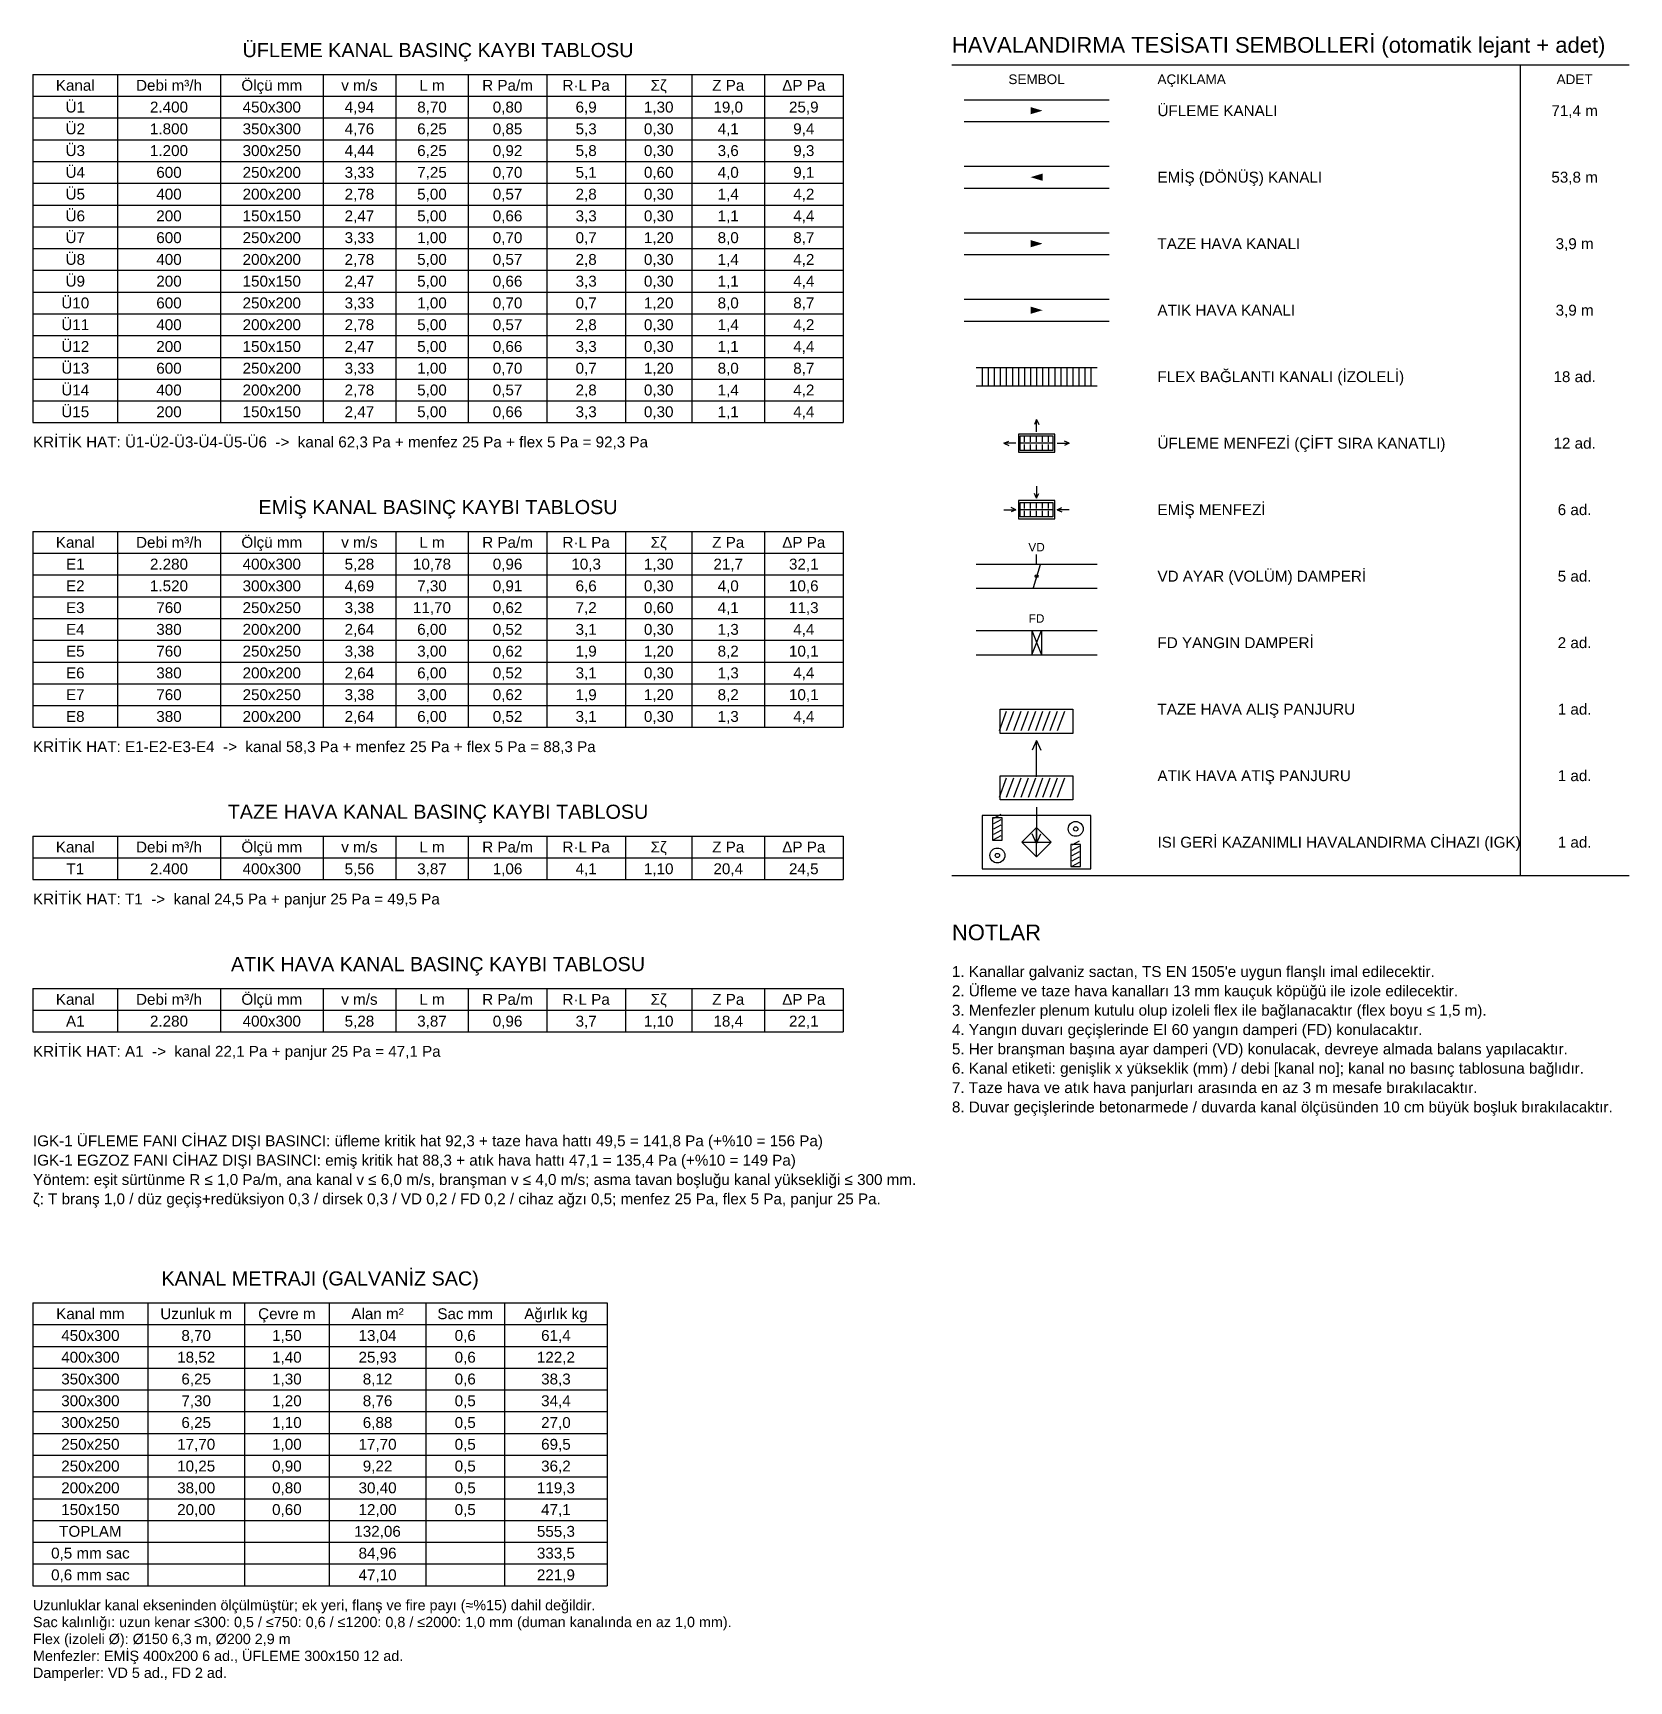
# Model space of a CAD drawing. Header units: centimetres. Extents: x -574 to 4095, y -141 to 1658.
# Drawn here: x 2775 to 4095, y 236 to 1599 of the extents above; entities that cross this region are included whole.
import ezdxf
from ezdxf.enums import TextEntityAlignment as Align

# ---------------------------------------------------------------- set-up
doc = ezdxf.new("R2010")
doc.units = ezdxf.units.CM
for name, color, linetype in [('ROTAS-ATIK-HAVA-KANALI', 6, 'Continuous'), ('ROTAS-DAMPER', 7, 'Continuous'), ('ROTAS-EMIS-KANALI', 4, 'Continuous'), ('ROTAS-FLEX', 8, 'Continuous'), ('ROTAS-HAVALANDIRMA-CIHAZ', 135, 'Continuous'), ('ROTAS-HESAP', 1, 'Continuous'), ('ROTAS-KANAL-OK', 7, 'Continuous'), ('ROTAS-MENFEZ', 7, 'Continuous'), ('ROTAS-TABLO', 7, 'Continuous'), ('ROTAS-TAZE-HAVA-KANALI', 3, 'Continuous'), ('ROTAS-TES-NOT', 7, 'Continuous'), ('ROTAS-UFLEME-KANALI', 20, 'Continuous')]:
    doc.layers.add(name, color=color, linetype=linetype)
doc.styles.add('ROTAS', font='arial.ttf')

msp = doc.modelspace()

# ---------------------------------------------------------------- texts
at = {"layer": 'ROTAS-DAMPER', "style": 'ROTAS'}
for s, p in [('VD', (3605, 1174)), ('FD', (3605, 1115))]:
    msp.add_text(s, height=7, dxfattribs=at).set_placement(p, align=Align.MIDDLE_CENTER)
at = {"layer": 'ROTAS-HESAP', "style": 'ROTAS'}
for s, height, p in [('KRİTİK HAT: Ü1-Ü2-Ü3-Ü4-Ü5-Ü6  ->  kanal 62,3 Pa + menfez 25 Pa + flex 5 Pa = 92,3 Pa', 9, (2775, 1261)), ('KRİTİK HAT: E1-E2-E3-E4  ->  kanal 58,3 Pa + menfez 25 Pa + flex 5 Pa = 88,3 Pa', 9, (2775, 1009)), ('KRİTİK HAT: T1  ->  kanal 24,5 Pa + panjur 25 Pa = 49,5 Pa', 9, (2775, 883)), ('KRİTİK HAT: A1  ->  kanal 22,1 Pa + panjur 25 Pa = 47,1 Pa', 9, (2775, 757)), ('IGK-1 ÜFLEME FANI CİHAZ DIŞI BASINCI: üfleme kritik hat 92,3 + taze hava hattı 49,5 = 141,8 Pa (+%10 = 156 Pa)', 9, (2775, 683)), ('IGK-1 EGZOZ FANI CİHAZ DIŞI BASINCI: emiş kritik hat 88,3 + atık hava hattı 47,1 = 135,4 Pa (+%10 = 149 Pa)', 9, (2775, 667)), ('Yöntem: eşit sürtünme R ≤ 1,0 Pa/m, ana kanal v ≤ 6,0 m/s, branşman v ≤ 4,0 m/s; asma tavan boşluğu kanal yüksekliği ≤ 300 mm.', 9, (2775, 651)), ('ζ: T branş 1,0 / düz geçiş+redüksiyon 0,3 / dirsek 0,3 / VD 0,2 / FD 0,2 / cihaz ağzı 0,5; menfez 25 Pa, flex 5 Pa, panjur 25 Pa.', 9, (2775, 635)), ('Uzunluklar kanal ekseninden ölçülmüştür; ek yeri, flanş ve fire payı (≈%15) dahil değildir.', 8.5, (2775, 299)), ('Sac kalınlığı: uzun kenar ≤300: 0,5 / ≤750: 0,6 / ≤1200: 0,8 / ≤2000: 1,0 mm (duman kanalında en az 1,0 mm).', 8.5, (2775, 285)), ('Flex (izoleli Ø): Ø150 6,3 m, Ø200 2,9 m', 8.5, (2775, 271)), ('Menfezler: EMİŞ 400x200 6 ad., ÜFLEME 300x150 12 ad.', 8.5, (2775, 257)), ('Damperler: VD 5 ad., FD 2 ad.', 8.5, (2775, 243))]:
    msp.add_text(s, height=height, dxfattribs=at).set_placement(p, align=Align.MIDDLE_LEFT)
at = {"layer": 'ROTAS-TABLO', "style": 'ROTAS'}
msp.add_text('HAVALANDIRMA TESİSATI SEMBOLLERİ (otomatik lejant + adet)', height=13, dxfattribs=at).set_placement((3535, 1579), align=Align.BOTTOM_LEFT)
for s, p in [('ÜFLEME KANAL BASINÇ KAYBI TABLOSU', (3110, 1575.8)), ('EMİŞ KANAL BASINÇ KAYBI TABLOSU', (3110, 1197.8)), ('TAZE HAVA KANAL BASINÇ KAYBI TABLOSU', (3110, 945.8)), ('ATIK HAVA KANAL BASINÇ KAYBI TABLOSU', (3110, 819.8)), ('KANAL METRAJI (GALVANİZ SAC)', (3012.5, 559.8))]:
    msp.add_text(s, height=11.7, dxfattribs=at).set_placement(p, align=Align.BOTTOM_CENTER)
for s, height, p in [('Kanal', 9, (2810, 1556)), ('Debi m³/h', 9, (2887.5, 1556)), ('Ölçü mm', 9, (2972.5, 1556)), ('v m/s', 9, (3045, 1556)), ('L m', 9, (3105, 1556)), ('R Pa/m', 9, (3167.5, 1556)), ('R·L Pa', 9, (3232.5, 1556)), ('Σζ', 9, (3292.5, 1556)), ('Z Pa', 9, (3350, 1556)), ('ΔP Pa', 9, (3412.5, 1556)), ('SEMBOL', 8, (3605, 1561)), ('ADET', 8, (4050, 1561)), ('Ü1', 9, (2810, 1538)), ('2.400', 9, (2887.5, 1538)), ('450x300', 9, (2972.5, 1538)), ('4,94', 9, (3045, 1538)), ('8,70', 9, (3105, 1538)), ('0,80', 9, (3167.5, 1538)), ('6,9', 9, (3232.5, 1538)), ('1,30', 9, (3292.5, 1538)), ('19,0', 9, (3350, 1538)), ('25,9', 9, (3412.5, 1538)), ('71,4 m', 9, (4050, 1535)), ('Ü2', 9, (2810, 1520)), ('1.800', 9, (2887.5, 1520)), ('350x300', 9, (2972.5, 1520)), ('4,76', 9, (3045, 1520)), ('6,25', 9, (3105, 1520)), ('0,85', 9, (3167.5, 1520)), ('5,3', 9, (3232.5, 1520)), ('0,30', 9, (3292.5, 1520)), ('4,1', 9, (3350, 1520)), ('9,4', 9, (3412.5, 1520)), ('Ü3', 9, (2810, 1502)), ('1.200', 9, (2887.5, 1502)), ('300x250', 9, (2972.5, 1502)), ('4,44', 9, (3045, 1502)), ('6,25', 9, (3105, 1502)), ('0,92', 9, (3167.5, 1502)), ('5,8', 9, (3232.5, 1502)), ('0,30', 9, (3292.5, 1502)), ('3,6', 9, (3350, 1502)), ('9,3', 9, (3412.5, 1502)), ('Ü4', 9, (2810, 1484)), ('600', 9, (2887.5, 1484)), ('250x200', 9, (2972.5, 1484)), ('3,33', 9, (3045, 1484)), ('7,25', 9, (3105, 1484)), ('0,70', 9, (3167.5, 1484)), ('5,1', 9, (3232.5, 1484)), ('0,60', 9, (3292.5, 1484)), ('4,0', 9, (3350, 1484)), ('9,1', 9, (3412.5, 1484)), ('Ü5', 9, (2810, 1466)), ('53,8 m', 9, (4050, 1480)), ('400', 9, (2887.5, 1466)), ('200x200', 9, (2972.5, 1466)), ('2,78', 9, (3045, 1466)), ('5,00', 9, (3105, 1466)), ('0,57', 9, (3167.5, 1466)), ('2,8', 9, (3232.5, 1466)), ('0,30', 9, (3292.5, 1466)), ('1,4', 9, (3350, 1466)), ('4,2', 9, (3412.5, 1466)), ('Ü6', 9, (2810, 1448)), ('200', 9, (2887.5, 1448)), ('150x150', 9, (2972.5, 1448)), ('2,47', 9, (3045, 1448)), ('5,00', 9, (3105, 1448)), ('0,66', 9, (3167.5, 1448)), ('3,3', 9, (3232.5, 1448)), ('0,30', 9, (3292.5, 1448)), ('1,1', 9, (3350, 1448)), ('4,4', 9, (3412.5, 1448)), ('Ü7', 9, (2810, 1430)), ('600', 9, (2887.5, 1430)), ('250x200', 9, (2972.5, 1430)), ('3,33', 9, (3045, 1430)), ('1,00', 9, (3105, 1430)), ('0,70', 9, (3167.5, 1430)), ('0,7', 9, (3232.5, 1430)), ('1,20', 9, (3292.5, 1430)), ('8,0', 9, (3350, 1430)), ('8,7', 9, (3412.5, 1430)), ('Ü8', 9, (2810, 1412)), ('3,9 m', 9, (4050, 1425)), ('400', 9, (2887.5, 1412)), ('200x200', 9, (2972.5, 1412)), ('2,78', 9, (3045, 1412)), ('5,00', 9, (3105, 1412)), ('0,57', 9, (3167.5, 1412)), ('2,8', 9, (3232.5, 1412)), ('0,30', 9, (3292.5, 1412)), ('1,4', 9, (3350, 1412)), ('4,2', 9, (3412.5, 1412)), ('Ü9', 9, (2810, 1394)), ('200', 9, (2887.5, 1394)), ('150x150', 9, (2972.5, 1394)), ('2,47', 9, (3045, 1394)), ('5,00', 9, (3105, 1394)), ('0,66', 9, (3167.5, 1394)), ('3,3', 9, (3232.5, 1394)), ('0,30', 9, (3292.5, 1394)), ('1,1', 9, (3350, 1394)), ('4,4', 9, (3412.5, 1394)), ('Ü10', 9, (2810, 1376)), ('600', 9, (2887.5, 1376)), ('250x200', 9, (2972.5, 1376)), ('3,33', 9, (3045, 1376)), ('1,00', 9, (3105, 1376)), ('0,70', 9, (3167.5, 1376)), ('0,7', 9, (3232.5, 1376)), ('1,20', 9, (3292.5, 1376)), ('8,0', 9, (3350, 1376)), ('8,7', 9, (3412.5, 1376)), ('Ü11', 9, (2810, 1358)), ('3,9 m', 9, (4050, 1370)), ('400', 9, (2887.5, 1358)), ('200x200', 9, (2972.5, 1358)), ('2,78', 9, (3045, 1358)), ('5,00', 9, (3105, 1358)), ('0,57', 9, (3167.5, 1358)), ('2,8', 9, (3232.5, 1358)), ('0,30', 9, (3292.5, 1358)), ('1,4', 9, (3350, 1358)), ('4,2', 9, (3412.5, 1358)), ('Ü12', 9, (2810, 1340)), ('200', 9, (2887.5, 1340)), ('150x150', 9, (2972.5, 1340)), ('2,47', 9, (3045, 1340)), ('5,00', 9, (3105, 1340)), ('0,66', 9, (3167.5, 1340)), ('3,3', 9, (3232.5, 1340)), ('0,30', 9, (3292.5, 1340)), ('1,1', 9, (3350, 1340)), ('4,4', 9, (3412.5, 1340)), ('Ü13', 9, (2810, 1322)), ('600', 9, (2887.5, 1322)), ('250x200', 9, (2972.5, 1322)), ('3,33', 9, (3045, 1322)), ('1,00', 9, (3105, 1322)), ('0,70', 9, (3167.5, 1322)), ('0,7', 9, (3232.5, 1322)), ('1,20', 9, (3292.5, 1322)), ('8,0', 9, (3350, 1322)), ('8,7', 9, (3412.5, 1322)), ('Ü14', 9, (2810, 1304)), ('400', 9, (2887.5, 1304)), ('200x200', 9, (2972.5, 1304)), ('2,78', 9, (3045, 1304)), ('5,00', 9, (3105, 1304)), ('0,57', 9, (3167.5, 1304)), ('2,8', 9, (3232.5, 1304)), ('0,30', 9, (3292.5, 1304)), ('4,2', 9, (3412.5, 1304)), ('18 ad.', 9, (4050, 1315)), ('1,4', 9, (3350, 1304)), ('Ü15', 9, (2810, 1286)), ('200', 9, (2887.5, 1286)), ('150x150', 9, (2972.5, 1286)), ('2,47', 9, (3045, 1286)), ('5,00', 9, (3105, 1286)), ('0,66', 9, (3167.5, 1286)), ('3,3', 9, (3232.5, 1286)), ('0,30', 9, (3292.5, 1286)), ('1,1', 9, (3350, 1286)), ('4,4', 9, (3412.5, 1286)), ('12 ad.', 9, (4050, 1260)), ('6 ad.', 9, (4050, 1205)), ('Kanal', 9, (2810, 1178)), ('Debi m³/h', 9, (2887.5, 1178)), ('Ölçü mm', 9, (2972.5, 1178)), ('v m/s', 9, (3045, 1178)), ('L m', 9, (3105, 1178)), ('R Pa/m', 9, (3167.5, 1178)), ('R·L Pa', 9, (3232.5, 1178)), ('Σζ', 9, (3292.5, 1178)), ('Z Pa', 9, (3350, 1178)), ('ΔP Pa', 9, (3412.5, 1178)), ('E1', 9, (2810, 1160)), ('2.280', 9, (2887.5, 1160)), ('400x300', 9, (2972.5, 1160)), ('5,28', 9, (3045, 1160)), ('10,78', 9, (3105, 1160)), ('0,96', 9, (3167.5, 1160)), ('10,3', 9, (3232.5, 1160)), ('1,30', 9, (3292.5, 1160)), ('21,7', 9, (3350, 1160)), ('32,1', 9, (3412.5, 1160)), ('E2', 9, (2810, 1142)), ('1.520', 9, (2887.5, 1142)), ('300x300', 9, (2972.5, 1142)), ('4,69', 9, (3045, 1142)), ('7,30', 9, (3105, 1142)), ('0,91', 9, (3167.5, 1142)), ('6,6', 9, (3232.5, 1142)), ('0,30', 9, (3292.5, 1142)), ('4,0', 9, (3350, 1142)), ('10,6', 9, (3412.5, 1142)), ('5 ad.', 9, (4050, 1150)), ('E3', 9, (2810, 1124)), ('760', 9, (2887.5, 1124)), ('250x250', 9, (2972.5, 1124)), ('3,38', 9, (3045, 1124)), ('11,70', 9, (3105, 1124)), ('0,62', 9, (3167.5, 1124)), ('7,2', 9, (3232.5, 1124)), ('0,60', 9, (3292.5, 1124)), ('4,1', 9, (3350, 1124)), ('11,3', 9, (3412.5, 1124)), ('E4', 9, (2810, 1106)), ('380', 9, (2887.5, 1106)), ('200x200', 9, (2972.5, 1106)), ('2,64', 9, (3045, 1106)), ('6,00', 9, (3105, 1106)), ('0,52', 9, (3167.5, 1106)), ('3,1', 9, (3232.5, 1106)), ('0,30', 9, (3292.5, 1106)), ('1,3', 9, (3350, 1106)), ('4,4', 9, (3412.5, 1106)), ('E5', 9, (2810, 1088)), ('760', 9, (2887.5, 1088)), ('250x250', 9, (2972.5, 1088)), ('3,38', 9, (3045, 1088)), ('3,00', 9, (3105, 1088)), ('0,62', 9, (3167.5, 1088)), ('1,9', 9, (3232.5, 1088)), ('1,20', 9, (3292.5, 1088)), ('8,2', 9, (3350, 1088)), ('10,1', 9, (3412.5, 1088)), ('2 ad.', 9, (4050, 1095)), ('E6', 9, (2810, 1070)), ('380', 9, (2887.5, 1070)), ('200x200', 9, (2972.5, 1070)), ('2,64', 9, (3045, 1070)), ('6,00', 9, (3105, 1070)), ('0,52', 9, (3167.5, 1070)), ('3,1', 9, (3232.5, 1070)), ('0,30', 9, (3292.5, 1070)), ('1,3', 9, (3350, 1070)), ('4,4', 9, (3412.5, 1070)), ('E7', 9, (2810, 1052)), ('760', 9, (2887.5, 1052)), ('250x250', 9, (2972.5, 1052)), ('3,38', 9, (3045, 1052)), ('3,00', 9, (3105, 1052)), ('0,62', 9, (3167.5, 1052)), ('1,9', 9, (3232.5, 1052)), ('1,20', 9, (3292.5, 1052)), ('8,2', 9, (3350, 1052)), ('10,1', 9, (3412.5, 1052)), ('E8', 9, (2810, 1034)), ('380', 9, (2887.5, 1034)), ('200x200', 9, (2972.5, 1034)), ('2,64', 9, (3045, 1034)), ('6,00', 9, (3105, 1034)), ('0,52', 9, (3167.5, 1034)), ('3,1', 9, (3232.5, 1034)), ('0,30', 9, (3292.5, 1034)), ('1,3', 9, (3350, 1034)), ('4,4', 9, (3412.5, 1034)), ('1 ad.', 9, (4050, 1040)), ('1 ad.', 9, (4050, 985)), ('Kanal', 9, (2810, 926)), ('Debi m³/h', 9, (2887.5, 926)), ('Ölçü mm', 9, (2972.5, 926)), ('v m/s', 9, (3045, 926)), ('L m', 9, (3105, 926)), ('R Pa/m', 9, (3167.5, 926)), ('R·L Pa', 9, (3232.5, 926)), ('Σζ', 9, (3292.5, 926)), ('Z Pa', 9, (3350, 926)), ('ΔP Pa', 9, (3412.5, 926)), ('1 ad.', 9, (4050, 930)), ('T1', 9, (2810, 908)), ('2.400', 9, (2887.5, 908)), ('400x300', 9, (2972.5, 908)), ('5,56', 9, (3045, 908)), ('3,87', 9, (3105, 908)), ('1,06', 9, (3167.5, 908)), ('4,1', 9, (3232.5, 908)), ('1,10', 9, (3292.5, 908)), ('20,4', 9, (3350, 908)), ('24,5', 9, (3412.5, 908)), ('Kanal', 9, (2810, 800)), ('Debi m³/h', 9, (2887.5, 800)), ('Ölçü mm', 9, (2972.5, 800)), ('v m/s', 9, (3045, 800)), ('L m', 9, (3105, 800)), ('R Pa/m', 9, (3167.5, 800)), ('R·L Pa', 9, (3232.5, 800)), ('Σζ', 9, (3292.5, 800)), ('Z Pa', 9, (3350, 800)), ('ΔP Pa', 9, (3412.5, 800)), ('A1', 9, (2810, 782)), ('2.280', 9, (2887.5, 782)), ('400x300', 9, (2972.5, 782)), ('5,28', 9, (3045, 782)), ('3,87', 9, (3105, 782)), ('0,96', 9, (3167.5, 782)), ('3,7', 9, (3232.5, 782)), ('1,10', 9, (3292.5, 782)), ('18,4', 9, (3350, 782)), ('22,1', 9, (3412.5, 782)), ('Kanal mm', 9, (2822.5, 540)), ('Uzunluk m', 9, (2910, 540)), ('Çevre m', 9, (2985, 540)), ('Alan m²', 9, (3060, 540)), ('Sac mm', 9, (3132.5, 540)), ('Ağırlık kg', 9, (3207.5, 540)), ('450x300', 9, (2822.5, 522)), ('8,70', 9, (2910, 522)), ('1,50', 9, (2985, 522)), ('13,04', 9, (3060, 522)), ('0,6', 9, (3132.5, 522)), ('61,4', 9, (3207.5, 522)), ('400x300', 9, (2822.5, 504)), ('18,52', 9, (2910, 504)), ('1,40', 9, (2985, 504)), ('25,93', 9, (3060, 504)), ('0,6', 9, (3132.5, 504)), ('122,2', 9, (3207.5, 504)), ('350x300', 9, (2822.5, 486)), ('6,25', 9, (2910, 486)), ('1,30', 9, (2985, 486)), ('8,12', 9, (3060, 486)), ('0,6', 9, (3132.5, 486)), ('38,3', 9, (3207.5, 486)), ('300x300', 9, (2822.5, 468)), ('7,30', 9, (2910, 468)), ('1,20', 9, (2985, 468)), ('8,76', 9, (3060, 468)), ('0,5', 9, (3132.5, 468)), ('34,4', 9, (3207.5, 468)), ('300x250', 9, (2822.5, 450)), ('6,25', 9, (2910, 450)), ('1,10', 9, (2985, 450)), ('6,88', 9, (3060, 450)), ('0,5', 9, (3132.5, 450)), ('27,0', 9, (3207.5, 450)), ('250x250', 9, (2822.5, 432)), ('17,70', 9, (2910, 432)), ('1,00', 9, (2985, 432)), ('17,70', 9, (3060, 432)), ('0,5', 9, (3132.5, 432)), ('69,5', 9, (3207.5, 432)), ('250x200', 9, (2822.5, 414)), ('10,25', 9, (2910, 414)), ('0,90', 9, (2985, 414)), ('9,22', 9, (3060, 414)), ('0,5', 9, (3132.5, 414)), ('36,2', 9, (3207.5, 414)), ('200x200', 9, (2822.5, 396)), ('38,00', 9, (2910, 396)), ('0,80', 9, (2985, 396)), ('30,40', 9, (3060, 396)), ('0,5', 9, (3132.5, 396)), ('119,3', 9, (3207.5, 396)), ('150x150', 9, (2822.5, 378)), ('20,00', 9, (2910, 378)), ('0,60', 9, (2985, 378)), ('12,00', 9, (3060, 378)), ('0,5', 9, (3132.5, 378)), ('47,1', 9, (3207.5, 378)), ('TOPLAM', 9, (2822.5, 360)), ('132,06', 9, (3060, 360)), ('555,3', 9, (3207.5, 360)), ('0,5 mm sac', 9, (2822.5, 342)), ('84,96', 9, (3060, 342)), ('333,5', 9, (3207.5, 342)), ('0,6 mm sac', 9, (2822.5, 324)), ('47,10', 9, (3060, 324)), ('221,9', 9, (3207.5, 324))]:
    msp.add_text(s, height=height, dxfattribs=at).set_placement(p, align=Align.MIDDLE_CENTER)
for s, height, p in [('AÇIKLAMA', 8, (3705, 1561)), ('ÜFLEME KANALI', 9, (3705, 1535)), ('EMİŞ (DÖNÜŞ) KANALI', 9, (3705, 1480)), ('TAZE HAVA KANALI', 9, (3705, 1425)), ('ATIK HAVA KANALI', 9, (3705, 1370)), ('FLEX BAĞLANTI KANALI (İZOLELİ)', 9, (3705, 1315)), ('ÜFLEME MENFEZİ (ÇİFT SIRA KANATLI)', 9, (3705, 1260)), ('EMİŞ MENFEZİ', 9, (3705, 1205)), ('VD AYAR (VOLÜM) DAMPERİ', 9, (3705, 1150)), ('FD YANGIN DAMPERİ', 9, (3705, 1095)), ('TAZE HAVA ALIŞ PANJURU', 9, (3705, 1040)), ('ATIK HAVA ATIŞ PANJURU', 9, (3705, 985)), ('ISI GERİ KAZANIMLI HAVALANDIRMA CİHAZI (IGK)', 9, (3705, 930))]:
    msp.add_text(s, height=height, dxfattribs=at).set_placement(p, align=Align.MIDDLE_LEFT)
at = {"layer": 'ROTAS-TES-NOT', "style": 'ROTAS'}
msp.add_text('NOTLAR', height=13, dxfattribs=at).set_placement((3535, 845), align=Align.BOTTOM_LEFT)
for s, p in [("1. Kanallar galvaniz sactan, TS EN 1505'e uygun flanşlı imal edilecektir.", (3535, 823)), ('2. Üfleme ve taze hava kanalları 13 mm kauçuk köpüğü ile izole edilecektir.', (3535, 807)), ('3. Menfezler plenum kutulu olup izoleli flex ile bağlanacaktır (flex boyu ≤ 1,5 m).', (3535, 791)), ('4. Yangın duvarı geçişlerinde EI 60 yangın damperi (FD) konulacaktır.', (3535, 775)), ('5. Her branşman başına ayar damperi (VD) konulacak, devreye almada balans yapılacaktır.', (3535, 759)), ('6. Kanal etiketi: genişlik x yükseklik (mm) / debi [kanal no]; kanal no basınç tablosuna bağlıdır.', (3535, 743)), ('7. Taze hava ve atık hava panjurları arasında en az 3 m mesafe bırakılacaktır.', (3535, 727)), ('8. Duvar geçişlerinde betonarmede / duvarda kanal ölçüsünden 10 cm büyük boşluk bırakılacaktır.', (3535, 711))]:
    msp.add_text(s, height=9, dxfattribs=at).set_placement(p, align=Align.MIDDLE_LEFT)

# ---------------------------------------------------------------- linework, layer by layer
at = {"layer": 'ROTAS-ATIK-HAVA-KANALI'}
for p, q in [((3545, 1379), (3665, 1379)), ((3545, 1361), (3665, 1361))]:
    msp.add_line(p, q, dxfattribs=at)
at = {"layer": 'ROTAS-DAMPER'}
for p, q in [((3607.9, 1159.5), (3602.1, 1140.5)), ((3605, 1160), (3605, 1168)), ((3601, 1105), (3601, 1085)), ((3601, 1105), (3609, 1085)), ((3601, 1085), (3609, 1105)), ((3609, 1105), (3609, 1085))]:
    msp.add_line(p, q, dxfattribs=at)
msp.add_circle((3605, 1150), 1.2, dxfattribs=at)
at = {"layer": 'ROTAS-EMIS-KANALI'}
for p, q in [((3545, 1489), (3665, 1489)), ((3545, 1471), (3665, 1471))]:
    msp.add_line(p, q, dxfattribs=at)
at = {"layer": 'ROTAS-FLEX'}
for p, q in [((3555, 1322.5), (3655, 1322.5)), ((3560, 1322.5), (3560, 1307.5)), ((3565, 1322.5), (3565, 1307.5)), ((3570, 1322.5), (3570, 1307.5)), ((3575, 1322.5), (3575, 1307.5)), ((3580, 1322.5), (3580, 1307.5)), ((3585, 1322.5), (3585, 1307.5)), ((3590, 1322.5), (3590, 1307.5)), ((3595, 1322.5), (3595, 1307.5)), ((3600, 1322.5), (3600, 1307.5)), ((3605, 1322.5), (3605, 1307.5)), ((3610, 1322.5), (3610, 1307.5)), ((3615, 1322.5), (3615, 1307.5)), ((3620, 1322.5), (3620, 1307.5)), ((3625, 1322.5), (3625, 1307.5)), ((3630, 1322.5), (3630, 1307.5)), ((3635, 1322.5), (3635, 1307.5)), ((3640, 1322.5), (3640, 1307.5)), ((3645, 1322.5), (3645, 1307.5)), ((3650, 1322.5), (3650, 1307.5)), ((3555, 1307.5), (3655, 1307.5))]:
    msp.add_line(p, q, dxfattribs=at)
at = {"layer": 'ROTAS-HAVALANDIRMA-CIHAZ'}
for p, q in [((3569.6, 949.8), (3575.6, 953.1)), ((3569.6, 945.4), (3575.6, 948.7)), ((3569.6, 941), (3575.6, 944.3)), ((3605, 917.9), (3605, 942.1)), ((3569.6, 936.6), (3575.6, 939.9)), ((3569.6, 932.2), (3575.6, 935.5)), ((3592.9, 930), (3617.1, 930)), ((3634.4, 927.8), (3640.4, 931.1)), ((3634.4, 923.4), (3640.4, 926.7)), ((3634.4, 919), (3640.4, 922.3)), ((3634.4, 914.6), (3640.4, 917.9)), ((3634.4, 910.2), (3640.4, 913.5))]:
    msp.add_line(p, q, dxfattribs=at)
for points in [[(3560, 908), (3650, 908), (3650, 952), (3560, 952)], [(3568.6, 931.8), (3576.6, 931.8), (3576.6, 950.2), (3568.6, 950.2)], [(3592.9, 930), (3605, 942.1), (3617.1, 930), (3605, 917.9)], [(3633.4, 909.8), (3641.4, 909.8), (3641.4, 928.2), (3633.4, 928.2)]]:
    msp.add_lwpolyline(points, close=True, dxfattribs=at)
for centre, radius in [((3637.4, 941), 6.16), ((3637.4, 941), 1.76), ((3572.6, 919), 6.16), ((3572.6, 919), 1.76)]:
    msp.add_circle(centre, radius, dxfattribs=at)
at = {"layer": 'ROTAS-KANAL-OK'}
for points in [[(3610, 1535), (3600, 1538), (3600, 1532)], [(3600, 1480), (3610, 1477), (3610, 1483)], [(3610, 1425), (3600, 1428), (3600, 1422)], [(3610, 1370), (3600, 1373), (3600, 1367)]]:
    msp.add_solid(points, dxfattribs=at)
at = {"layer": 'ROTAS-MENFEZ'}
for p, q in [((3605, 1279.5), (3603.2, 1275.5)), ((3605, 1269.5), (3605, 1279.5)), ((3605, 1279.5), (3606.8, 1275.5)), ((3578, 1260), (3582, 1261.8)), ((3588, 1260), (3578, 1260)), ((3578, 1260), (3582, 1258.2)), ((3618.5, 1260), (3591.5, 1260)), ((3595, 1261), (3595, 1266)), ((3595, 1254), (3595, 1259)), ((3600, 1261), (3600, 1266)), ((3600, 1254), (3600, 1259)), ((3605, 1261), (3605, 1266)), ((3605, 1254), (3605, 1259)), ((3610, 1261), (3610, 1266)), ((3610, 1254), (3610, 1259)), ((3615, 1261), (3615, 1266)), ((3615, 1254), (3615, 1259)), ((3622, 1260), (3632, 1260)), ((3632, 1260), (3628, 1261.8)), ((3632, 1260), (3628, 1258.2)), ((3605, 1214.5), (3603.2, 1218.5)), ((3605, 1224.5), (3605, 1214.5)), ((3605, 1214.5), (3606.8, 1218.5)), ((3578, 1205), (3588, 1205)), ((3588, 1205), (3584, 1206.8)), ((3588, 1205), (3584, 1203.2)), ((3618.5, 1205), (3591.5, 1205)), ((3595, 1206), (3595, 1211)), ((3595, 1199), (3595, 1204)), ((3600, 1206), (3600, 1211)), ((3600, 1199), (3600, 1204)), ((3605, 1206), (3605, 1211)), ((3605, 1199), (3605, 1204)), ((3610, 1206), (3610, 1211)), ((3610, 1199), (3610, 1204)), ((3615, 1206), (3615, 1211)), ((3615, 1199), (3615, 1204)), ((3622, 1205), (3626, 1206.8)), ((3632, 1205), (3622, 1205)), ((3622, 1205), (3626, 1203.2)), ((3580, 1038), (3574, 1022)), ((3586, 1038), (3580, 1022)), ((3592, 1038), (3586, 1022)), ((3598, 1038), (3592, 1022)), ((3604, 1038), (3598, 1022)), ((3610, 1038), (3604, 1022)), ((3616, 1038), (3610, 1022)), ((3622, 1038), (3616, 1022)), ((3628, 1038), (3622, 1022)), ((3605, 1014), (3601.4, 1006)), ((3605, 984), (3605, 1014)), ((3605, 1014), (3608.6, 1006)), ((3580, 983), (3574, 967)), ((3586, 983), (3580, 967)), ((3592, 983), (3586, 967)), ((3598, 983), (3592, 967)), ((3604, 983), (3598, 967)), ((3610, 983), (3604, 967)), ((3616, 983), (3610, 967)), ((3622, 983), (3616, 967)), ((3628, 983), (3622, 967)), ((3605, 959), (3605, 929)), ((3605, 929), (3601.4, 937)), ((3605, 929), (3608.6, 937))]:
    msp.add_line(p, q, dxfattribs=at)
for points in [[(3620, 1252.5), (3620, 1267.5), (3590, 1267.5), (3590, 1252.5)], [(3618.5, 1254), (3591.5, 1254), (3591.5, 1266), (3618.5, 1266)], [(3620, 1197.5), (3620, 1212.5), (3590, 1212.5), (3590, 1197.5)], [(3618.5, 1199), (3591.5, 1199), (3591.5, 1211), (3618.5, 1211)], [(3575, 1040), (3635, 1040), (3635, 1020), (3575, 1020)], [(3575, 985), (3635, 985), (3635, 965), (3575, 965)]]:
    msp.add_lwpolyline(points, close=True, dxfattribs=at)
at = {"layer": 'ROTAS-TABLO'}
for p, q in [((3535, 1573), (4095, 1573)), ((4005, 1573), (4005, 902.5)), ((2775, 1565), (3445, 1565)), ((2775, 1565), (2775, 1277)), ((2845, 1565), (2845, 1277)), ((2930, 1565), (2930, 1277)), ((3015, 1565), (3015, 1277)), ((3075, 1565), (3075, 1277)), ((3135, 1565), (3135, 1277)), ((3200, 1565), (3200, 1277)), ((3265, 1565), (3265, 1277)), ((3320, 1565), (3320, 1277)), ((3380, 1565), (3380, 1277)), ((3445, 1565), (3445, 1277)), ((2775, 1547), (3445, 1547)), ((2775, 1529), (3445, 1529)), ((2775, 1511), (3445, 1511)), ((2775, 1493), (3445, 1493)), ((2775, 1475), (3445, 1475)), ((2775, 1457), (3445, 1457)), ((2775, 1439), (3445, 1439)), ((2775, 1421), (3445, 1421)), ((2775, 1403), (3445, 1403)), ((2775, 1385), (3445, 1385)), ((2775, 1367), (3445, 1367)), ((2775, 1349), (3445, 1349)), ((2775, 1331), (3445, 1331)), ((2775, 1313), (3445, 1313)), ((2775, 1295), (3445, 1295)), ((2775, 1277), (3445, 1277)), ((2775, 1187), (3445, 1187)), ((2775, 1187), (2775, 1025)), ((2845, 1187), (2845, 1025)), ((2930, 1187), (2930, 1025)), ((3015, 1187), (3015, 1025)), ((3075, 1187), (3075, 1025)), ((3135, 1187), (3135, 1025)), ((3200, 1187), (3200, 1025)), ((3265, 1187), (3265, 1025)), ((3320, 1187), (3320, 1025)), ((3380, 1187), (3380, 1025)), ((3445, 1187), (3445, 1025)), ((2775, 1169), (3445, 1169)), ((2775, 1151), (3445, 1151)), ((2775, 1133), (3445, 1133)), ((2775, 1115), (3445, 1115)), ((2775, 1097), (3445, 1097)), ((2775, 1079), (3445, 1079)), ((2775, 1061), (3445, 1061)), ((2775, 1043), (3445, 1043)), ((2775, 1025), (3445, 1025)), ((2775, 935), (3445, 935)), ((2775, 935), (2775, 899)), ((2845, 935), (2845, 899)), ((2930, 935), (2930, 899)), ((3015, 935), (3015, 899)), ((3075, 935), (3075, 899)), ((3135, 935), (3135, 899)), ((3200, 935), (3200, 899)), ((3265, 935), (3265, 899)), ((3320, 935), (3320, 899)), ((3380, 935), (3380, 899)), ((3445, 935), (3445, 899)), ((2775, 917), (3445, 917)), ((3535, 902.5), (4095, 902.5)), ((2775, 899), (3445, 899)), ((2775, 809), (3445, 809)), ((2775, 809), (2775, 773)), ((2845, 809), (2845, 773)), ((2930, 809), (2930, 773)), ((3015, 809), (3015, 773)), ((3075, 809), (3075, 773)), ((3135, 809), (3135, 773)), ((3200, 809), (3200, 773)), ((3265, 809), (3265, 773)), ((3320, 809), (3320, 773)), ((3380, 809), (3380, 773)), ((3445, 809), (3445, 773)), ((2775, 791), (3445, 791)), ((2775, 773), (3445, 773)), ((2775, 549), (3250, 549)), ((2775, 549), (2775, 315)), ((2870, 549), (2870, 315)), ((2950, 549), (2950, 315)), ((3020, 549), (3020, 315)), ((3100, 549), (3100, 315)), ((3165, 549), (3165, 315)), ((3250, 549), (3250, 315)), ((2775, 531), (3250, 531)), ((2775, 513), (3250, 513)), ((2775, 495), (3250, 495)), ((2775, 477), (3250, 477)), ((2775, 459), (3250, 459)), ((2775, 441), (3250, 441)), ((2775, 423), (3250, 423)), ((2775, 405), (3250, 405)), ((2775, 387), (3250, 387)), ((2775, 369), (3250, 369)), ((2775, 351), (3250, 351)), ((2775, 333), (3250, 333)), ((2775, 315), (3250, 315))]:
    msp.add_line(p, q, dxfattribs=at)
at = {"layer": 'ROTAS-TAZE-HAVA-KANALI'}
for p, q in [((3545, 1434), (3665, 1434)), ((3545, 1416), (3665, 1416))]:
    msp.add_line(p, q, dxfattribs=at)
at = {"layer": 'ROTAS-UFLEME-KANALI'}
for p, q in [((3545, 1544), (3665, 1544)), ((3545, 1526), (3665, 1526)), ((3555, 1160), (3655, 1160)), ((3555, 1140), (3655, 1140)), ((3555, 1105), (3655, 1105)), ((3555, 1085), (3655, 1085))]:
    msp.add_line(p, q, dxfattribs=at)

msp.set_redraw_order([(e.dxf.handle, doc.entitydb.next_handle()) for e in msp.query("TEXT MTEXT ATTDEF DIMENSION ARC_DIMENSION")])  # texts and dimensions are drawn at this point

doc.saveas('drawing.dxf')
